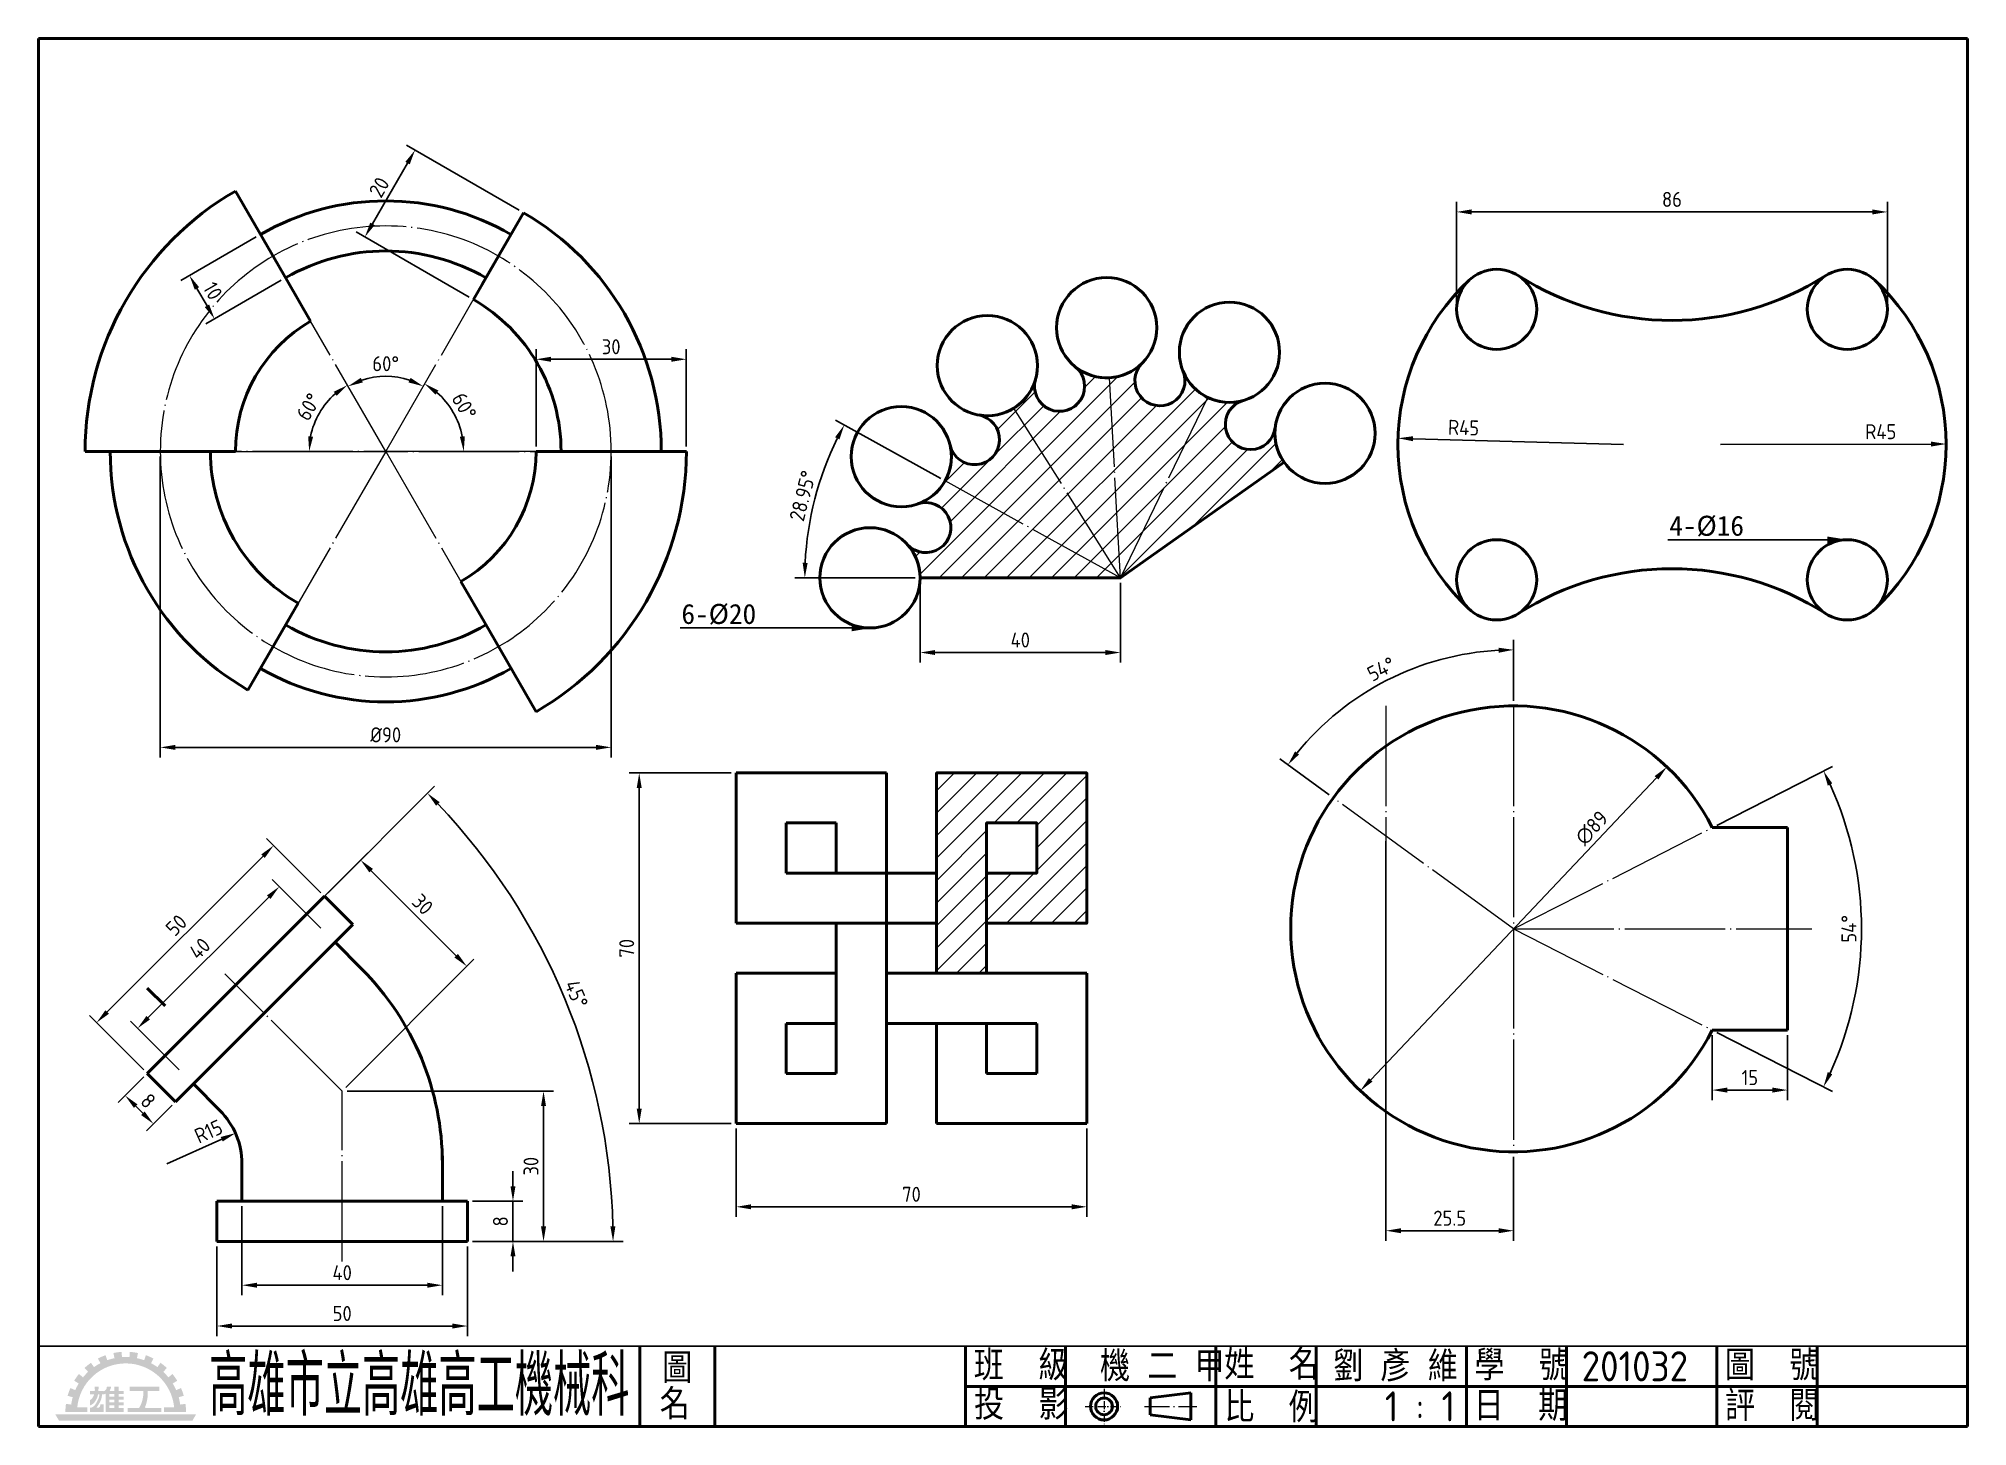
# Model space of a CAD drawing. Extents: x 25 to 410, y 10 to 287.
import ezdxf
from ezdxf import colors
from ezdxf.entities.mleader import LeaderData, LeaderLine
from ezdxf.enums import TextEntityAlignment as Align
from ezdxf.math import Vec2, Vec3

# ---------------------------------------------------------------- set-up
doc = ezdxf.new("R2010")
doc.units = 0
doc.header["$PDMODE"] = 3
for name, pattern in [('中心線', [22.2, 20, -1, 0.2, -1]), ('中心線5', [6.8, 5, -0.8, 0.2, -0.8]), ('中心線5偏位', [5.1, 2, -0.5, 0.1, -0.5, 2])]:
    doc.linetypes.add(name, pattern=pattern)
doc.layers.get('0').update_dxf_attribs({"linetype": 'CONTINUOUS'})
doc.layers.get('Defpoints').update_dxf_attribs({"linetype": 'CONTINUOUS'})
for name, color, linetype, lineweight in [('中心線層', 2, '中心線', 18), ('剖面線層', 4, 'CONTINUOUS', 18), ('尺度線層', 3, 'CONTINUOUS', 18), ('文字層', 6, 'CONTINUOUS', 18), ('輪廓線層', 7, 'CONTINUOUS', 50)]:
    doc.layers.add(name, color=color, linetype=linetype, lineweight=lineweight)
doc.styles.add('CNS', font='isocp.shx', dxfattribs={"bigfont": 'chineset.shx'})
doc.dimstyles.new('CNS', dxfattribs={"dimscale": 0, "dimtxt": 3, "dimasz": 3, "dimexe": 2, "dimexo": 1, "dimgap": 1, "dimtad": 1, "dimdsep": 46, "dimtxsty": 'CNS', "dimcen": 0, "dimclrt": 1, "dimadec": 0, "dimazin": 0, "dimtfac": 1, "dimtmove": 0, "dimatfit": 3, "dimfxl": 1, "dimtolj": 1, "dimtzin": 0, "dimarcsym": 0})
doc.dimstyles.new('CNS$3', dxfattribs={"dimscale": 0, "dimtxt": 3, "dimasz": 3, "dimexe": 2, "dimexo": 1, "dimgap": 1, "dimtad": 1, "dimdsep": 46, "dimtxsty": 'CNS', "dimcen": 0, "dimclrt": 1, "dimadec": 0, "dimazin": 0, "dimtfac": 1, "dimtmove": 0, "dimatfit": 0, "dimfxl": 1, "dimtolj": 1, "dimtzin": 0, "dimarcsym": 0})
doc.dimstyles.new('CNS$4', dxfattribs={"dimscale": 0, "dimtxt": 3, "dimasz": 3, "dimexe": 2, "dimexo": 1, "dimgap": 1, "dimtad": 1, "dimdsep": 46, "dimtxsty": 'CNS', "dimcen": 0, "dimclrt": 1, "dimadec": 0, "dimazin": 0, "dimtfac": 1, "dimtmove": 0, "dimatfit": 0, "dimfxl": 1, "dimtolj": 1, "dimtzin": 0, "dimarcsym": 0})

msp = doc.modelspace()

# ---------------------------------------------------------------- texts
at = {"layer": '文字層', "style": 'CNS', "width": 0.63661}
msp.add_text('高雄市立高雄高工機械科', height=12, dxfattribs=at).set_placement((59.063, 12.133), (142.937, 12.133), align=Align.FIT)
at = {"layer": '文字層', "style": 'CNS'}
for s, p in [('圖', (149.477, 18.674)), ('班  級', (211.66, 19.175)), ('  機 二 甲', (230, 19)), ('姓  名', (261.674, 19.359)), (' 劉 彥 維', (280, 19)), ('學  號', (311.613, 19.188)), ('201032', (333, 19)), ('圖  號', (361.589, 19.177)), ('名', (148.974, 11.447)), ('投  影', (211.727, 11.323)), ('比  例', (261.676, 10.825)), ('    1 : 1', (280, 11)), ('日  期', (311.444, 11.107)), ('評  閱', (361.602, 11.103))]:
    msp.add_text(s, height=6, dxfattribs=at).set_placement(p)

# ---------------------------------------------------------------- blocks, each defined once
blk = doc.blocks.new('*D0')
at = {"layer": 'Defpoints', "color": 0}
for p in [(79.29, 230.59), (82.59, 214.43), (34.29, 204.61), (94.29, 204.61), (154.29, 204.61)]:
    blk.add_point(p, dxfattribs=at)
at = {"layer": '尺度線層', "color": 0, "lineweight": -2}
blk.add_arc((94.29, 204.61), 15.29, 131.2635, 168.7365, dxfattribs=at)
at = {"layer": '尺度線層', "color": 0}
for points in [[(83.92, 216.5), (84.5, 215.69), (86.65, 217.84)], [(79.8, 207.54), (78.81, 207.64), (79.01, 204.61)]]:
    blk.add_solid(points, dxfattribs=at)
at = {"layer": '尺度線層', "color": 1, "insert": (78.89, 213.5), "char_height": 3, "attachment_point": 5, "rotation": 60, "style": 'CNS'}
blk.add_mtext('\\A1;60°', dxfattribs=at)
blk = doc.blocks.new('*D1')
at = {"layer": 'Defpoints', "color": 0}
for p in [(113.57, 237.99), (79.29, 230.59), (96.9, 219.38), (94.29, 204.61), (94.29, 204.61)]:
    blk.add_point(p, dxfattribs=at)
at = {"layer": '尺度線層', "color": 0, "lineweight": -2}
blk.add_arc((94.29, 204.61), 15, 71.4783, 108.5217, dxfattribs=at)
at = {"layer": '尺度線層', "color": 0}
for points in [[(89.74, 218.37), (89.32, 219.29), (86.79, 217.6)], [(99.26, 219.29), (98.85, 218.37), (101.79, 217.6)]]:
    blk.add_solid(points, dxfattribs=at)
at = {"layer": '尺度線層', "color": 1, "insert": (94.29, 222.11), "char_height": 3, "attachment_point": 5, "style": 'CNS'}
blk.add_mtext('\\A1;60°', dxfattribs=at)
blk = doc.blocks.new('*D4')
at = {"layer": 'Defpoints', "color": 0}
for p in [(113.57, 237.99), (108.93, 209.93), (34.29, 204.61), (94.29, 204.61), (154.29, 204.61)]:
    blk.add_point(p, dxfattribs=at)
at = {"layer": '尺度線層', "color": 0, "lineweight": -2}
blk.add_arc((94.29, 204.61), 15.58, 11.0524, 48.9476, dxfattribs=at)
at = {"layer": '尺度線層', "color": 0}
for points in [[(104.23, 215.95), (104.81, 216.76), (102.08, 218.1)], [(110.08, 207.64), (109.08, 207.54), (109.87, 204.61)]]:
    blk.add_solid(points, dxfattribs=at)
at = {"layer": '尺度線層', "color": 1, "insert": (109.95, 213.64), "char_height": 3, "attachment_point": 5, "rotation": 300, "style": 'CNS'}
blk.add_mtext('\\A1;60°', dxfattribs=at)
blk = doc.blocks.new('*D5')
at = {"layer": 'Defpoints', "color": 0}
for p in [(124.29, 222.99), (124.29, 204.61), (154.29, 204.61)]:
    blk.add_point(p, dxfattribs=at)
at = {"layer": '尺度線層', "color": 0, "lineweight": -2}
for p, q in [((124.29, 205.61), (124.29, 224.99)), ((154.29, 205.61), (154.29, 224.99)), ((151.29, 222.99), (127.29, 222.99))]:
    blk.add_line(p, q, dxfattribs=at)
at = {"layer": '尺度線層', "color": 0}
for points in [[(127.29, 223.49), (127.29, 222.49), (124.29, 222.99)], [(151.29, 223.49), (151.29, 222.49), (154.29, 222.99)]]:
    blk.add_solid(points, dxfattribs=at)
at = {"layer": '尺度線層', "color": 1, "insert": (139.29, 225.49), "char_height": 3, "attachment_point": 5, "style": 'CNS'}
blk.add_mtext('\\A1;30', dxfattribs=at)
blk = doc.blocks.new('*D6')
at = {"layer": 'Defpoints', "color": 0}
for p in [(49.29, 204.61), (139.29, 204.61), (139.29, 145.53)]:
    blk.add_point(p, dxfattribs=at)
at = {"layer": '尺度線層', "color": 0, "lineweight": -2}
for p, q in [((49.29, 203.61), (49.29, 143.53)), ((139.29, 203.61), (139.29, 143.53)), ((52.29, 145.53), (136.29, 145.53))]:
    blk.add_line(p, q, dxfattribs=at)
at = {"layer": '尺度線層', "color": 0}
for points in [[(52.29, 146.03), (52.29, 145.03), (49.29, 145.53)], [(136.29, 146.03), (136.29, 145.03), (139.29, 145.53)]]:
    blk.add_solid(points, dxfattribs=at)
at = {"layer": '尺度線層', "color": 1, "insert": (94.29, 148.03), "char_height": 3, "attachment_point": 5, "style": 'CNS'}
blk.add_mtext('\\A1;%%C90', dxfattribs=at)
blk = doc.blocks.new('*D7')
at = {"layer": 'Defpoints', "color": 0}
for p in [(121.79, 252.24), (90.14, 247.42), (111.79, 234.92)]:
    blk.add_point(p, dxfattribs=at)
at = {"layer": '尺度線層', "color": 0, "lineweight": -2}
for p, q in [((120.93, 252.74), (98.41, 265.74)), ((98.64, 262.14), (91.64, 250.02)), ((110.93, 235.42), (88.41, 248.42))]:
    blk.add_line(p, q, dxfattribs=at)
at = {"layer": '尺度線層', "color": 0}
for points in [[(98.21, 262.39), (99.08, 261.89), (100.14, 264.74)], [(91.21, 250.27), (92.08, 249.77), (90.14, 247.42)]]:
    blk.add_solid(points, dxfattribs=at)
at = {"layer": '尺度線層', "color": 1, "insert": (92.98, 257.33), "char_height": 3, "attachment_point": 5, "rotation": 60, "style": 'CNS'}
blk.add_mtext('\\A1;20', dxfattribs=at)
blk = doc.blocks.new('*D8')
at = {"layer": 'Defpoints', "color": 0}
for p in [(69.29, 247.91), (74.29, 239.25), (60.12, 231.06)]:
    blk.add_point(p, dxfattribs=at)
at = {"layer": '尺度線層', "color": 0, "lineweight": -2}
for p, q in [((68.43, 247.41), (53.38, 238.72)), ((73.43, 238.75), (58.38, 230.06)), ((56.62, 237.12), (58.62, 233.66))]:
    blk.add_line(p, q, dxfattribs=at)
at = {"layer": '尺度線層', "color": 0}
for points in [[(57.05, 237.37), (56.18, 236.87), (55.12, 239.72)], [(59.05, 233.91), (58.18, 233.41), (60.12, 231.06)]]:
    blk.add_solid(points, dxfattribs=at)
at = {"layer": '尺度線層', "color": 1, "insert": (59.78, 236.64), "char_height": 3, "attachment_point": 5, "rotation": 300, "style": 'CNS'}
blk.add_mtext('\\A1;10', dxfattribs=at)
blk = doc.blocks.new('*D9')
at = {"layer": 'Defpoints', "color": 0}
for p in [(200.95, 179.37), (240.95, 179.37), (240.95, 164.46)]:
    blk.add_point(p, dxfattribs=at)
at = {"layer": '尺度線層', "color": 0, "lineweight": -2}
for p, q in [((200.95, 178.37), (200.95, 162.46)), ((240.95, 178.37), (240.95, 162.46)), ((203.95, 164.46), (237.95, 164.46))]:
    blk.add_line(p, q, dxfattribs=at)
at = {"layer": '尺度線層', "color": 0}
for points in [[(203.95, 164.96), (203.95, 163.96), (200.95, 164.46)], [(237.95, 164.96), (237.95, 163.96), (240.95, 164.46)]]:
    blk.add_solid(points, dxfattribs=at)
at = {"layer": '尺度線層', "color": 1, "insert": (220.95, 166.96), "char_height": 3, "attachment_point": 5, "style": 'CNS'}
blk.add_mtext('\\A1;40', dxfattribs=at)
blk = doc.blocks.new('*D10')
at = {"layer": 'Defpoints', "color": 0}
for p in [(181.48, 200.19), (205.94, 198.73), (200.95, 179.37), (240.95, 179.37), (240.95, 179.37)]:
    blk.add_point(p, dxfattribs=at)
at = {"layer": '尺度線層', "color": 0, "lineweight": -2}
for p, q in [((205.07, 199.21), (184.06, 210.84)), ((199.95, 179.37), (175.94, 179.37))]:
    blk.add_line(p, q, dxfattribs=at)
blk.add_arc((240.95, 179.37), 63.01, 153.7782, 177.2718, dxfattribs=at)
at = {"layer": '尺度線層', "color": 0}
for points in [[(183.98, 207.44), (184.86, 206.98), (185.81, 209.87)], [(178.51, 182.35), (177.51, 182.38), (177.94, 179.37)]]:
    blk.add_solid(points, dxfattribs=at)
at = {"layer": '尺度線層', "color": 1, "insert": (177.51, 195.74), "char_height": 3, "attachment_point": 5, "rotation": 75.525, "style": 'CNS'}
blk.add_mtext('\\A1;28.95%%D', dxfattribs=at)
blk = doc.blocks.new('*D11')
at = {"layer": 'Defpoints', "color": 0}
for p in [(296.35, 207.22), (341.33, 205.97)]:
    blk.add_point(p, dxfattribs=at)
at = {"layer": '尺度線層', "color": 0, "lineweight": -2}
blk.add_line((341.33, 205.97), (299.35, 207.14), dxfattribs=at)
at = {"layer": '尺度線層', "color": 0}
blk.add_solid([(299.36, 207.64), (299.33, 206.64), (296.35, 207.22)], dxfattribs=at)
at = {"layer": '尺度線層', "color": 1, "insert": (309.44, 209.35), "char_height": 3, "attachment_point": 5, "rotation": 358.4035, "style": 'CNS'}
blk.add_mtext('\\A1;R45', dxfattribs=at)
blk = doc.blocks.new('*D13')
at = {"layer": 'Defpoints', "color": 0}
for p in [(360.74, 205.97), (405.74, 206.08)]:
    blk.add_point(p, dxfattribs=at)
at = {"layer": '尺度線層', "color": 0, "lineweight": -2}
blk.add_line((360.74, 205.97), (402.74, 206.07), dxfattribs=at)
at = {"layer": '尺度線層', "color": 0}
blk.add_solid([(402.73, 206.57), (402.74, 205.57), (405.74, 206.08)], dxfattribs=at)
at = {"layer": '尺度線層', "color": 1, "insert": (392.7, 208.54), "char_height": 3, "attachment_point": 5, "rotation": 0.1415, "style": 'CNS'}
blk.add_mtext('\\A1;R45', dxfattribs=at)
blk = doc.blocks.new('*D17')
at = {"layer": 'Defpoints', "color": 0}
for p in [(394.03, 252.4), (308.03, 232.97), (394.03, 232.97)]:
    blk.add_point(p, dxfattribs=at)
at = {"layer": '尺度線層', "color": 0, "lineweight": -2}
for p, q in [((308.03, 233.97), (308.03, 254.4)), ((394.03, 233.97), (394.03, 254.4)), ((311.03, 252.4), (391.03, 252.4))]:
    blk.add_line(p, q, dxfattribs=at)
at = {"layer": '尺度線層', "color": 0}
for points in [[(311.03, 252.9), (311.03, 251.9), (308.03, 252.4)], [(391.03, 252.9), (391.03, 251.9), (394.03, 252.4)]]:
    blk.add_solid(points, dxfattribs=at)
at = {"layer": '尺度線層', "color": 1, "insert": (351.03, 254.9), "char_height": 3, "attachment_point": 5, "style": 'CNS'}
blk.add_mtext('\\A1;86', dxfattribs=at)
blk = doc.blocks.new('*D19')
at = {"layer": 'Defpoints', "color": 0}
for p in [(60.6, 46.93), (110.6, 46.93), (110.6, 30.04)]:
    blk.add_point(p, dxfattribs=at)
at = {"layer": '尺度線層', "color": 0, "lineweight": -2}
for p, q in [((60.6, 45.93), (60.6, 28.04)), ((110.6, 45.93), (110.6, 28.04)), ((63.6, 30.04), (107.6, 30.04))]:
    blk.add_line(p, q, dxfattribs=at)
at = {"layer": '尺度線層', "color": 0}
for points in [[(63.6, 30.54), (63.6, 29.54), (60.6, 30.04)], [(107.6, 30.54), (107.6, 29.54), (110.6, 30.04)]]:
    blk.add_solid(points, dxfattribs=at)
at = {"layer": '尺度線層', "color": 1, "insert": (85.6, 32.54), "char_height": 3, "attachment_point": 5, "style": 'CNS'}
blk.add_mtext('\\A1;50', dxfattribs=at)
blk = doc.blocks.new('*D21')
at = {"layer": 'Defpoints', "color": 0}
for p in [(164.23, 140.44), (144.89, 70.44), (164.23, 70.44)]:
    blk.add_point(p, dxfattribs=at)
at = {"layer": '尺度線層', "color": 0, "lineweight": -2}
for p, q in [((163.23, 140.44), (142.89, 140.44)), ((144.89, 137.44), (144.89, 73.44)), ((163.23, 70.44), (142.89, 70.44))]:
    blk.add_line(p, q, dxfattribs=at)
at = {"layer": '尺度線層', "color": 0}
for points in [[(144.39, 137.44), (145.39, 137.44), (144.89, 140.44)], [(144.39, 73.44), (145.39, 73.44), (144.89, 70.44)]]:
    blk.add_solid(points, dxfattribs=at)
at = {"layer": '尺度線層', "color": 1, "insert": (142.39, 105.44), "char_height": 3, "attachment_point": 5, "rotation": 90, "style": 'CNS'}
blk.add_mtext('\\A1;70', dxfattribs=at)
blk = doc.blocks.new('*D22')
at = {"layer": 'Defpoints', "color": 0}
for p in [(164.23, 70.44), (234.23, 70.44), (234.23, 53.83)]:
    blk.add_point(p, dxfattribs=at)
at = {"layer": '尺度線層', "color": 0, "lineweight": -2}
for p, q in [((164.23, 69.44), (164.23, 51.83)), ((234.23, 69.44), (234.23, 51.83)), ((167.23, 53.83), (231.23, 53.83))]:
    blk.add_line(p, q, dxfattribs=at)
at = {"layer": '尺度線層', "color": 0}
for points in [[(167.23, 54.33), (167.23, 53.33), (164.23, 53.83)], [(231.23, 54.33), (231.23, 53.33), (234.23, 53.83)]]:
    blk.add_solid(points, dxfattribs=at)
at = {"layer": '尺度線層', "color": 1, "insert": (199.23, 56.33), "char_height": 3, "attachment_point": 5, "style": 'CNS'}
blk.add_mtext('\\A1;70', dxfattribs=at)
blk = doc.blocks.new('*D23')
at = {"layer": 'Defpoints', "color": 0}
for p in [(85.6, 76.93), (110.6, 46.93), (125.79, 46.93)]:
    blk.add_point(p, dxfattribs=at)
at = {"layer": '尺度線層', "color": 0, "lineweight": -2}
for p, q in [((86.6, 76.93), (127.79, 76.93)), ((125.79, 73.93), (125.79, 49.93)), ((111.6, 46.93), (127.79, 46.93))]:
    blk.add_line(p, q, dxfattribs=at)
at = {"layer": '尺度線層', "color": 0}
for points in [[(125.29, 73.93), (126.29, 73.93), (125.79, 76.93)], [(125.29, 49.93), (126.29, 49.93), (125.79, 46.93)]]:
    blk.add_solid(points, dxfattribs=at)
at = {"layer": '尺度線層', "color": 1, "insert": (123.29, 61.93), "char_height": 3, "attachment_point": 5, "rotation": 90, "style": 'CNS'}
blk.add_mtext('\\A1;30', dxfattribs=at)
blk = doc.blocks.new('*D25')
at = {"layer": 'Defpoints', "color": 0}
for p in [(82.06, 115.82), (36.58, 90.6), (46.7, 80.47)]:
    blk.add_point(p, dxfattribs=at)
at = {"layer": '尺度線層', "color": 0, "lineweight": -2}
for p, q in [((81.35, 116.53), (70.52, 127.37)), ((69.81, 123.83), (38.7, 92.72)), ((46, 81.18), (35.16, 92.01))]:
    blk.add_line(p, q, dxfattribs=at)
at = {"layer": '尺度線層', "color": 0}
for points in [[(69.46, 124.18), (70.16, 123.48), (71.93, 125.95)], [(38.34, 93.07), (39.05, 92.36), (36.58, 90.6)]]:
    blk.add_solid(points, dxfattribs=at)
at = {"layer": '尺度線層', "color": 1, "insert": (52.49, 110.04), "char_height": 3, "attachment_point": 5, "rotation": 45, "style": 'CNS'}
blk.add_mtext('\\A1;50', dxfattribs=at)
blk = doc.blocks.new('*D26')
at = {"layer": 'Defpoints', "color": 0}
for p in [(73.06, 117.75), (82.06, 108.75), (53.78, 80.47)]:
    blk.add_point(p, dxfattribs=at)
at = {"layer": '尺度線層', "color": 0, "lineweight": -2}
for p, q in [((46.9, 91.59), (70.94, 115.63)), ((81.35, 109.46), (71.65, 119.17)), ((53.07, 81.18), (43.36, 90.88))]:
    blk.add_line(p, q, dxfattribs=at)
at = {"layer": '尺度線層', "color": 0}
for points in [[(70.59, 115.98), (71.29, 115.28), (73.06, 117.75)], [(46.54, 91.94), (47.25, 91.23), (44.78, 89.47)]]:
    blk.add_solid(points, dxfattribs=at)
at = {"layer": '尺度線層', "color": 1, "insert": (57.15, 105.38), "char_height": 3, "attachment_point": 5, "rotation": 45, "style": 'CNS'}
blk.add_mtext('\\A1;40', dxfattribs=at)
blk = doc.blocks.new('*D28')
at = {"layer": 'Defpoints', "color": 0}
for p in [(110.6, 54.93), (110.6, 46.93), (119.69, 46.93)]:
    blk.add_point(p, dxfattribs=at)
at = {"layer": '尺度線層', "color": 0, "lineweight": -2}
for p, q in [((119.69, 57.93), (119.69, 60.93)), ((111.6, 54.93), (121.69, 54.93)), ((119.69, 54.93), (119.69, 46.93)), ((111.6, 46.93), (121.69, 46.93)), ((119.69, 43.93), (119.69, 40.93))]:
    blk.add_line(p, q, dxfattribs=at)
at = {"layer": '尺度線層', "color": 0}
for points in [[(119.19, 57.93), (120.19, 57.93), (119.69, 54.93)], [(119.19, 43.93), (120.19, 43.93), (119.69, 46.93)]]:
    blk.add_solid(points, dxfattribs=at)
at = {"layer": '尺度線層', "color": 1, "insert": (117.19, 50.93), "char_height": 3, "attachment_point": 5, "rotation": 90, "style": 'CNS'}
blk.add_mtext('\\A1;8', dxfattribs=at)
blk = doc.blocks.new('*D29')
at = {"layer": 'Defpoints', "color": 0}
for p in [(65.6, 54.93), (105.6, 54.93), (105.6, 38.18)]:
    blk.add_point(p, dxfattribs=at)
at = {"layer": '尺度線層', "color": 0, "lineweight": -2}
for p, q in [((65.6, 53.93), (65.6, 36.18)), ((105.6, 53.93), (105.6, 36.18)), ((68.6, 38.18), (102.6, 38.18))]:
    blk.add_line(p, q, dxfattribs=at)
at = {"layer": '尺度線層', "color": 0}
for points in [[(68.6, 38.68), (68.6, 37.68), (65.6, 38.18)], [(102.6, 38.68), (102.6, 37.68), (105.6, 38.18)]]:
    blk.add_solid(points, dxfattribs=at)
at = {"layer": '尺度線層', "color": 1, "insert": (85.6, 40.68), "char_height": 3, "attachment_point": 5, "style": 'CNS'}
blk.add_mtext('\\A1;40', dxfattribs=at)
blk = doc.blocks.new('*D30')
at = {"layer": 'Defpoints', "color": 0}
for p in [(46.7, 80.47), (52.36, 74.81), (47.93, 70.38)]:
    blk.add_point(p, dxfattribs=at)
at = {"layer": '尺度線層', "color": 0, "lineweight": -2}
for p, q in [((46, 79.76), (40.86, 74.63)), ((44.4, 73.92), (45.81, 72.51)), ((51.65, 74.1), (46.52, 68.97))]:
    blk.add_line(p, q, dxfattribs=at)
at = {"layer": '尺度線層', "color": 0}
for points in [[(44.75, 74.27), (44.04, 73.57), (42.28, 76.04)], [(46.17, 72.86), (45.46, 72.15), (47.93, 70.38)]]:
    blk.add_solid(points, dxfattribs=at)
at = {"layer": '尺度線層', "color": 1, "insert": (46.87, 74.98), "char_height": 3, "attachment_point": 5, "rotation": 315, "style": 'CNS'}
blk.add_mtext('\\A1;8', dxfattribs=at)
blk = doc.blocks.new('*D31')
at = {"layer": 'Defpoints', "color": 0}
for p in [(110.49, 101.82), (64.38, 98.15), (85.6, 76.93)]:
    blk.add_point(p, dxfattribs=at)
at = {"layer": '尺度線層', "color": 0, "lineweight": -2}
for p, q in [((65.09, 98.85), (90.69, 124.45)), ((91.39, 120.92), (108.37, 103.95)), ((86.3, 77.64), (111.9, 103.24))]:
    blk.add_line(p, q, dxfattribs=at)
at = {"layer": '尺度線層', "color": 0}
for points in [[(91.75, 121.27), (91.04, 120.56), (89.27, 123.04)], [(108.72, 104.3), (108.01, 103.59), (110.49, 101.82)]]:
    blk.add_solid(points, dxfattribs=at)
at = {"layer": '尺度線層', "color": 1, "insert": (101.65, 114.2), "char_height": 3, "attachment_point": 5, "rotation": 315, "style": 'CNS'}
blk.add_mtext('\\A1;30', dxfattribs=at)
blk = doc.blocks.new('*D32')
at = {"layer": 'Defpoints', "color": 0}
for p in [(64.3, 68.54), (50.6, 62.44)]:
    blk.add_point(p, dxfattribs=at)
at = {"layer": '尺度線層', "color": 0, "lineweight": -2}
blk.add_line((50.6, 62.44), (61.56, 67.32), dxfattribs=at)
at = {"layer": '尺度線層', "color": 0}
blk.add_solid([(61.35, 67.77), (61.76, 66.86), (64.3, 68.54)], dxfattribs=at)
at = {"layer": '尺度線層', "color": 1, "insert": (58.92, 68.88), "char_height": 3, "attachment_point": 5, "rotation": 23.9945, "style": 'CNS'}
blk.add_mtext('\\A1;R15', dxfattribs=at)
blk = doc.blocks.new('*D33')
at = {"layer": 'Defpoints', "color": 0}
for p in [(82.06, 115.82), (46.7, 80.47), (135.36, 79.67), (60.6, 46.93), (110.6, 46.93)]:
    blk.add_point(p, dxfattribs=at)
at = {"layer": '尺度線層', "color": 0, "lineweight": -2}
for p, q in [((82.77, 116.53), (104.03, 137.79)), ((111.6, 46.93), (141.67, 46.93))]:
    blk.add_line(p, q, dxfattribs=at)
blk.add_arc((13.17, 46.93), 126.5, 1.3589, 43.6411, dxfattribs=at)
at = {"layer": '尺度線層', "color": 0}
for points in [[(104.35, 133.88), (105.07, 134.58), (102.62, 136.38)], [(140.13, 49.94), (139.13, 49.93), (139.67, 46.93)]]:
    blk.add_solid(points, dxfattribs=at)
at = {"layer": '尺度線層', "color": 1, "insert": (132.35, 96.3), "char_height": 3, "attachment_point": 5, "rotation": 292.5, "style": 'CNS'}
blk.add_mtext('\\A1;45°', dxfattribs=at)
blk = doc.blocks.new('*D35')
at = {"layer": 'Defpoints', "color": 0}
for p in [(293.92, 127.84), (319.42, 64.81), (319.42, 49.06)]:
    blk.add_point(p, dxfattribs=at)
at = {"layer": '尺度線層', "color": 0, "lineweight": -2}
for p, q in [((293.92, 126.84), (293.92, 47.06)), ((319.42, 63.81), (319.42, 47.06)), ((296.92, 49.06), (316.42, 49.06))]:
    blk.add_line(p, q, dxfattribs=at)
at = {"layer": '尺度線層', "color": 0}
for points in [[(296.92, 49.56), (296.92, 48.56), (293.92, 49.06)], [(316.42, 49.56), (316.42, 48.56), (319.42, 49.06)]]:
    blk.add_solid(points, dxfattribs=at)
at = {"layer": '尺度線層', "color": 1, "insert": (306.67, 51.56), "char_height": 3, "attachment_point": 5, "style": 'CNS'}
blk.add_mtext('\\A1;25.5', dxfattribs=at)
blk = doc.blocks.new('*D36')
at = {"layer": 'Defpoints', "color": 0}
for p in [(359.07, 89.11), (374.07, 89.11), (374.07, 77.13)]:
    blk.add_point(p, dxfattribs=at)
at = {"layer": '尺度線層', "color": 0, "lineweight": -2}
for p, q in [((359.07, 88.11), (359.07, 75.13)), ((374.07, 88.11), (374.07, 75.13)), ((362.07, 77.13), (371.07, 77.13))]:
    blk.add_line(p, q, dxfattribs=at)
at = {"layer": '尺度線層', "color": 0}
for points in [[(362.07, 77.63), (362.07, 76.63), (359.07, 77.13)], [(371.07, 77.63), (371.07, 76.63), (374.07, 77.13)]]:
    blk.add_solid(points, dxfattribs=at)
at = {"layer": '尺度線層', "color": 1, "insert": (366.57, 79.63), "char_height": 3, "attachment_point": 5, "style": 'CNS'}
blk.add_mtext('\\A1;15', dxfattribs=at)
blk = doc.blocks.new('*D37')
at = {"layer": 'Defpoints', "color": 0}
for p in [(350.01, 141.63), (288.83, 76.99)]:
    blk.add_point(p, dxfattribs=at)
at = {"layer": '尺度線層', "color": 0, "lineweight": -2}
blk.add_line((290.89, 79.17), (347.95, 139.45), dxfattribs=at)
at = {"layer": '尺度線層', "color": 0}
for points in [[(347.58, 139.8), (348.31, 139.11), (350.01, 141.63)], [(290.53, 79.51), (291.26, 78.82), (288.83, 76.99)]]:
    blk.add_solid(points, dxfattribs=at)
at = {"layer": '尺度線層', "color": 1, "insert": (335.03, 129.44), "char_height": 3, "attachment_point": 5, "rotation": 46.5775, "style": 'CNS'}
blk.add_mtext('\\A1;∅89', dxfattribs=at)
blk = doc.blocks.new('*D38')
at = {"layer": 'Defpoints', "color": 0}
for p in [(359.07, 129.51), (319.42, 109.31), (319.42, 109.31), (387.99, 98.45), (359.07, 89.11)]:
    blk.add_point(p, dxfattribs=at)
at = {"layer": '尺度線層', "color": 0, "lineweight": -2}
for p, q in [((359.96, 129.97), (383.06, 141.74)), ((359.96, 88.65), (383.06, 76.88))]:
    blk.add_line(p, q, dxfattribs=at)
blk.add_arc((319.42, 109.31), 69.43, 335.476, 24.524, dxfattribs=at)
at = {"layer": '尺度線層', "color": 0}
for points in [[(382.13, 137.91), (383.03, 138.34), (381.28, 140.83)], [(383.03, 80.28), (382.13, 80.71), (381.28, 77.79)]]:
    blk.add_solid(points, dxfattribs=at)
at = {"layer": '尺度線層', "color": 1, "insert": (386.35, 109.31), "char_height": 3, "attachment_point": 5, "rotation": 90, "style": 'CNS'}
blk.add_mtext('\\A1;54°', dxfattribs=at)
blk = doc.blocks.new('*D39')
at = {"layer": 'Defpoints', "color": 0}
for p in [(302.21, 162.27), (319.42, 153.81), (283.42, 135.47), (319.42, 109.31), (319.42, 64.81)]:
    blk.add_point(p, dxfattribs=at)
at = {"layer": '尺度線層', "color": 0, "lineweight": -2}
for p, q in [((319.42, 154.81), (319.42, 167)), ((282.61, 136.05), (272.75, 143.22))]:
    blk.add_line(p, q, dxfattribs=at)
blk.add_arc((319.42, 109.31), 55.69, 93.0869, 140.9131, dxfattribs=at)
at = {"layer": '尺度線層', "color": 0}
for points in [[(316.41, 165.42), (316.43, 164.42), (319.42, 165)], [(276.59, 144.12), (275.8, 144.73), (274.37, 142.04)]]:
    blk.add_solid(points, dxfattribs=at)
at = {"layer": '尺度線層', "color": 1, "insert": (293, 161.16), "char_height": 3, "attachment_point": 5, "rotation": 27, "style": 'CNS'}
blk.add_mtext('\\A1;54°', dxfattribs=at)

# ---------------------------------------------------------------- dimensions: what is measured, and where the dimension line sits
at = {"layer": '尺度線層'}
for p1, p2, distance, picture, middle in [((121.795, 252.238), (111.795, 234.917), -25, '*D7', (92.979, 257.328)), ((69.295, 247.908), (74.295, 239.247), -16.371, '*D8', (59.782, 236.642)), ((200.946, 179.368), (240.946, 179.368), -14.91, '*D9', (220.946, 166.958)), ((82.06, 115.824), (46.704, 80.468), -14.322, '*D25', (52.487, 110.041)), ((64.382, 98.146), (85.595, 76.933), 35.202, '*D31', (101.648, 114.199)), ((53.775, 80.468), (82.06, 108.753), 12.726, '*D26', (57.151, 105.377)), ((46.704, 80.468), (52.361, 74.812), -6.262, '*D30', (46.873, 74.98)), ((110.595, 54.933), (110.595, 46.933), 9.095, '*D28', (117.19, 50.933)), ((65.595, 54.933), (105.595, 54.933), -16.751, '*D29', (85.595, 40.682))]:
    dim = msp.add_aligned_dim(p1=p1, p2=p2, distance=distance, dimstyle='CNS', override={"dimscale": 1}, dxfattribs=at)
    dim.commit()
    dim.dimension.update_dxf_attribs({"geometry": picture, "text_midpoint": middle})
for base, p1, p2, picture, middle in [((394.034, 252.397), (308.034, 232.965), (394.034, 232.965), '*D17', (351.034, 254.897)), ((124.295, 222.986), (154.295, 204.606), (124.295, 204.606), '*D5', (139.295, 225.486)), ((319.42, 49.064), (293.92, 127.837), (319.42, 64.81), '*D35', (306.67, 51.564)), ((374.07, 77.128), (359.07, 89.107), (374.07, 89.107), '*D36', (366.57, 79.628)), ((234.231, 53.831), (164.231, 70.442), (234.231, 70.442), '*D22', (199.231, 56.331)), ((110.595, 30.043), (60.595, 46.933), (110.595, 46.933), '*D19', (85.595, 32.543))]:
    dim = msp.add_linear_dim(base=base, p1=p1, p2=p2, dimstyle='CNS', override={"dimscale": 1}, dxfattribs=at)
    dim.commit()
    dim.dimension.update_dxf_attribs({"geometry": picture, "text_midpoint": middle})
for base, line1, line2, picture, middle in [((108.931, 209.934), ((94.295, 204.606), (113.57, 237.992)), ((154.295, 204.606), (34.295, 204.606)), '*D4', (109.949, 213.644)), ((96.899, 219.378), ((94.295, 204.606), (79.295, 230.587)), ((94.295, 204.606), (113.57, 237.992)), '*D1', (94.295, 222.106)), ((82.585, 214.431), ((94.295, 204.606), (79.295, 230.587)), ((34.295, 204.606), (154.295, 204.606)), '*D0', (78.892, 213.499)), ((302.211, 162.274), ((319.42, 153.81), (319.42, 64.81)), ((319.42, 109.31), (283.419, 135.466)), '*D39', (293.002, 161.157)), ((387.992, 98.449), ((319.42, 109.31), (359.07, 129.512)), ((319.42, 109.31), (359.07, 89.107)), '*D38', (386.347, 109.31)), ((135.356, 79.673), ((60.595, 46.933), (110.595, 46.933)), ((46.704, 80.468), (82.06, 115.824)), '*D33', (132.347, 96.298))]:
    dim = msp.add_angular_dim_2l(base=base, line1=line1, line2=line2, dimstyle='CNS', override={"dimscale": 1}, dxfattribs=at)
    dim.commit()
    dim.dimension.update_dxf_attribs({"geometry": picture, "text_midpoint": middle})
dim = msp.add_angular_dim_2l(base=(181.476, 200.194), line1=((240.946, 179.368), (205.944, 198.73)), line2=((200.946, 179.368), (240.946, 179.368)), text='28.95%%D', dimstyle='CNS', override={"dimscale": 1}, dxfattribs=at)
dim.commit()
dim.dimension.update_dxf_attribs({"geometry": '*D10', "text_midpoint": (177.514, 195.743)})
for center, mpoint, picture, middle in [((341.332, 205.965), (296.349, 207.219), '*D11', (309.373, 206.856)), ((360.735, 205.965), (405.735, 206.076), '*D13', (392.709, 206.044)), ((50.595, 62.435), (64.299, 68.535), '*D32', (59.935, 66.593))]:
    dim = msp.add_radius_dim(center=center, mpoint=mpoint, dimstyle='CNS$4', override={"dimscale": 1}, dxfattribs=at)
    dim.commit()
    dim.dimension.update_dxf_attribs({"geometry": picture, "text_midpoint": middle, "dimtype": 164})
dim = msp.add_linear_dim(base=(139.295, 145.532), p1=(49.295, 204.606), p2=(139.295, 204.606), text='%%C<>', dimstyle='CNS', override={"dimscale": 1}, dxfattribs=at)
dim.commit()
dim.dimension.update_dxf_attribs({"geometry": '*D6', "text_midpoint": (94.295, 148.032)})
for base, p1, p2, picture, middle in [((144.889, 70.442), (164.231, 140.442), (164.231, 70.442), '*D21', (142.389, 105.442)), ((125.785, 46.933), (85.595, 76.933), (110.595, 46.933), '*D23', (123.285, 61.933))]:
    dim = msp.add_linear_dim(base=base, p1=p1, p2=p2, angle=90, dimstyle='CNS', override={"dimscale": 1}, dxfattribs=at)
    dim.commit()
    dim.dimension.update_dxf_attribs({"geometry": picture, "text_midpoint": middle})
dim = msp.add_diameter_dim_2p(p1=(288.832, 76.989), p2=(350.008, 141.63), dimstyle='CNS$3', override={"dimscale": 1}, dxfattribs=at)
dim.commit()
dim.dimension.update_dxf_attribs({"geometry": '*D37', "text_midpoint": (336.849, 127.726), "dimtype": 163})

# ---------------------------------------------------------------- hatches: boundary and pattern name
at = {"layer": '剖面線層'}
h = msp.add_hatch(dxfattribs=at)
h.set_pattern_fill('ANSI31', color=256, style=0)
h.set_pattern_definition([(45, (-32.9884, 3e-14), (-2.245064, 2.245064), [])])
h.paths.add_polyline_path([(273.611, 202.454, -0.1550316), (271.778, 208.225, -0.0292558), (271.846, 209.392, -1.8638974), (265.489, 214.778, -0.3833938), (253.451, 220.598, -1.8638974), (245.282, 222.234, -0.3833938), (231.932, 221.499, -1.8638974), (223.991, 218.976, -0.3833938), (212.664, 211.871, -1.8638974), (206.937, 205.82, -0.0567974), (207.193, 203.57, -0.3196361), (200.465, 194.12, -1.8638974), (198.382, 186.053, -0.185127), (200.946, 179.368), (240.946, 179.368)])
h = msp.add_hatch(dxfattribs=at)
h.set_pattern_fill('ANSI31', color=256, style=0)
h.paths.add_polyline_path([(234.231, 140.442), (204.231, 140.442), (204.231, 110.442), (204.231, 100.442), (214.231, 100.442), (214.231, 110.442), (214.231, 120.442), (214.231, 130.442), (224.231, 130.442), (224.231, 120.442), (214.231, 120.442), (214.231, 110.442), (234.231, 110.442)])
at = {"layer": '文字層'}
h = msp.add_hatch(color=256, dxfattribs=at)
h.paths.add_polyline_path([(47.444, 22.616), (47.93, 23.553, 0.034161), (46.423, 24.208), (46.069, 23.213, 0.034161), (44.626, 23.617), (44.841, 24.651, 0.034161), (43.213, 24.875), (43.141, 23.821, 0.034161), (41.642, 23.821), (41.57, 24.875, 0.034161), (39.942, 24.651), (40.157, 23.617, 0.034161), (38.714, 23.213), (38.36, 24.208, 0.034161), (36.853, 23.553), (37.339, 22.616, 0.034161), (36.058, 21.837), (35.449, 22.699, 0.034161), (34.174, 21.663), (34.895, 20.891, 0.034161), (33.872, 19.795), (33.053, 20.462, 0.034161), (32.105, 19.119), (33.008, 18.571, 0.034161), (32.318, 17.24), (31.35, 17.661, 0.034161), (30.799, 16.112), (31.816, 15.827, 0.034161), (31.511, 14.36), (30.465, 14.504, 0.034161), (30.353, 12.864), (32.676, 12.864), (34.725, 12.864), (34.725, 13.815), (32.723, 13.815, -0.906522), (52.06, 13.815), (50.058, 13.815), (50.058, 12.864), (52.107, 12.864), (54.43, 12.864, 0.034161), (54.318, 14.504), (53.271, 14.36, 0.034161), (52.966, 15.827), (53.983, 16.112, 0.034161), (53.433, 17.661), (52.465, 17.24, 0.034161), (51.775, 18.571), (52.677, 19.119, 0.034161), (51.73, 20.462), (50.911, 19.795, 0.034161), (49.887, 20.891), (50.608, 21.663, 0.034161), (49.334, 22.699), (48.725, 21.837, 0.034161)])
h.paths.add_polyline_path([(56.436, 12.4), (28.347, 12.4), (29.086, 11.133), (55.697, 11.133)])
h.paths.add_polyline_path([(46.772, 16.976, -0.4324623), (46.877, 17.088), (49.129, 17.088), (49.129, 17.933), (43.173, 17.933), (43.173, 17.088), (45.816, 17.088, -0.4062896), (45.922, 16.986, -0.1355675), (45.125, 13.763, -0.2710986), (45.033, 13.709), (42.771, 13.709), (42.771, 12.864), (49.53, 12.864), (49.53, 13.709), (46.349, 13.709, -0.534383), (46.251, 13.855, 0.1140408)], flags=17)
edge = h.paths.add_edge_path(flags=17)
edge.add_line((42.011, 17.088), (40.955, 17.088))
edge.add_line((40.955, 17.088), (40.955, 17.933))
edge.add_line((40.955, 17.933), (40.11, 17.933))
edge.add_line((40.11, 17.933), (40.11, 17.088))
edge.add_line((40.11, 17.088), (39.187, 17.088))
edge.add_arc((36.665, 18.427), 2.855, 332.04919, 350.04876)
edge.add_line((39.477, 17.933), (38.632, 17.933))
edge.add_arc((37.652, 17.916), 0.98, -69.28167, 0.98538, ccw=False)
edge.add_line((37.999, 17), (37.998, 17.088))
edge.add_line((37.998, 17.088), (36.943, 17.088))
edge.add_spline(control_points=[(36.943, 17.088), (36.943, 17.089), (36.958, 17.371), (36.968, 17.652), (36.971, 17.933)], knot_values=[0, 0, 0, 0, 0.0095957, 4.0021691, 4.0021691, 4.0021691, 4.0021691], degree=3, periodic=0)
edge.add_line((36.971, 17.933), (36.204, 17.933))
edge.add_spline(control_points=[(36.204, 17.933), (36.213, 17.666), (36.243, 17.394), (36.228, 17.128)], knot_values=[0, 0, 0, 0, 3.8001495, 3.8001495, 3.8001495, 3.8001495], degree=3, periodic=0)
edge.add_arc((36.185, 17.131), 0.0422, -90, 0.98697, ccw=False)
edge.add_line((36.185, 17.088), (35.253, 17.088))
edge.add_line((35.253, 17.088), (35.253, 16.408))
edge.add_line((35.253, 16.408), (36.057, 16.408))
edge.add_spline(control_points=[(36.057, 16.408), (36.078, 16.332), (35.96, 16.031), (35.732, 15.602), (35.417, 15.324), (35.253, 15.249)], knot_values=[7.3300886, 7.3300886, 7.3300886, 7.3300886, 8.5708359, 11.5701734, 14.1242576, 14.1242576, 14.1242576, 14.1242576], degree=3, periodic=0)
edge.add_line((35.253, 15.249), (35.253, 14.178))
edge.add_spline(control_points=[(35.253, 14.178), (35.487, 14.263), (36.028, 14.577), (36.54, 15.345), (36.803, 16.009), (36.869, 16.352), (36.878, 16.408)], knot_values=[7.2349194, 7.2349194, 7.2349194, 7.2349194, 10.7683339, 15.8632474, 20.0182649, 20.8272028, 20.8272028, 20.8272028, 20.8272028], degree=3, periodic=0)
edge.add_line((36.878, 16.408), (37.154, 16.394))
edge.add_spline(control_points=[(37.154, 16.394), (37.133, 16.054), (36.941, 15.401), (36.475, 14.575), (35.975, 13.884), (35.463, 13.712), (35.253, 13.709)], knot_values=[0, 0, 0, 0, 4.8346594, 9.4113524, 13.5713852, 16.5633311, 16.5633311, 16.5633311, 16.5633311], degree=3, periodic=0)
edge.add_line((35.253, 13.709), (35.253, 12.864))
edge.add_line((35.253, 12.864), (37.998, 12.864))
edge.add_line((37.998, 12.864), (37.998, 14.387))
edge.add_line((37.998, 14.387), (37.389, 14.387))
edge.add_arc((37.389, 14.303), 0.0845, 90, 183.95095)
edge.add_arc((36.676, 14.253), 0.63, -55.81642, 3.95095, ccw=False)
edge.add_line((37.03, 13.732), (36.7, 13.732))
edge.add_arc((36.7, 13.817), 0.0845, 142.65089, 270, ccw=False)
edge.add_spline(control_points=[(36.633, 13.868), (36.798, 14.085), (37.112, 14.583), (37.548, 15.41), (37.643, 16.069), (37.668, 16.408)], knot_values=[0, 0, 0, 0, 3.8826483, 8.339679, 13.167216, 13.167216, 13.167216, 13.167216], degree=3, periodic=0)
edge.add_line((37.668, 16.408), (38.003, 16.408))
edge.add_arc((37.725, 18.151), 1.765, 279.05865, 293.21741)
edge.add_line((38.421, 16.529), (38.421, 12.864))
edge.add_line((38.421, 12.864), (42.011, 12.864))
edge.add_line((42.011, 12.864), (42.011, 13.709))
edge.add_line((42.011, 13.709), (40.955, 13.709))
edge.add_line((40.955, 13.709), (40.955, 14.202))
edge.add_line((40.955, 14.202), (42.011, 14.202))
edge.add_line((42.011, 14.202), (42.011, 14.836))
edge.add_line((42.011, 14.836), (40.955, 14.836))
edge.add_line((40.955, 14.836), (40.955, 15.328))
edge.add_line((40.955, 15.328), (42.011, 15.328))
edge.add_line((42.011, 15.328), (42.011, 15.962))
edge.add_line((42.011, 15.962), (40.955, 15.962))
edge.add_line((40.955, 15.962), (40.955, 16.455))
edge.add_line((40.955, 16.455), (42.011, 16.455))
edge.add_line((42.011, 16.455), (42.011, 17.088))
h.paths.add_polyline_path([(40.11, 16.455), (40.11, 15.962), (39.097, 15.962), (39.097, 16.455)], flags=16)
h.paths.add_polyline_path([(40.11, 15.328), (40.11, 14.836), (39.097, 14.836), (39.097, 15.328)], flags=16)
h.paths.add_polyline_path([(40.11, 14.202), (40.11, 13.709), (39.097, 13.709), (39.097, 14.202)], flags=16)

# ---------------------------------------------------------------- linework, layer by layer
msp.add_line((25, 26), (410, 26))
at = {"layer": '中心線層'}
for p, q in [((94.295, 204.606), (113.57, 237.992)), ((94.295, 204.606), (79.295, 230.587)), ((240.946, 179.368), (238.748, 219.307)), ((240.946, 179.368), (219.69, 213.253)), ((240.946, 179.368), (258.355, 215.38)), ((34.295, 204.606), (154.295, 204.606)), ((154.295, 204.606), (34.295, 204.606)), ((49.295, 204.606), (94.295, 204.606)), ((94.295, 204.606), (75.019, 171.22)), ((139.295, 204.606), (94.295, 204.606)), ((94.295, 204.606), (109.295, 178.625)), ((240.946, 179.368), (205.944, 198.73)), ((293.92, 153.81), (293.92, 64.81)), ((319.42, 153.81), (319.42, 64.81)), ((319.42, 109.31), (283.419, 135.466)), ((319.42, 109.31), (359.07, 129.512)), ((319.42, 109.31), (363.92, 109.31)), ((319.42, 109.31), (359.07, 89.107)), ((363.92, 109.31), (378.92, 109.31)), ((85.595, 76.933), (62.173, 100.355)), ((85.595, 42.933), (85.595, 76.933))]:
    msp.add_line(p, q, dxfattribs=at)
at = {"layer": '中心線層', "linetype": '中心線5偏位', "ltscale": 0.8}
for p, q in [((237.67, 17.52), (237.67, 10.434)), ((233.925, 14), (241.256, 14))]:
    msp.add_line(p, q, dxfattribs=at)
at = {"layer": '中心線層', "linetype": '中心線5'}
msp.add_line((245.756, 14), (256.208, 14), dxfattribs=at)
at = {"layer": '中心線層'}
for start, end in [(0, 180), (180, 0)]:
    msp.add_arc((94.295, 204.606), 45, start, end, dxfattribs=at)
at = {"layer": '輪廓線層', "color": 5}
for p, q in [((410, 287), (25, 287)), ((25, 287), (25, 10)), ((410, 10), (410, 287)), ((25, 10), (410, 10))]:
    msp.add_line(p, q, dxfattribs=at)
at = {"layer": '輪廓線層'}
for p, q in [((74.6, 238.718), (64.295, 256.568)), ((121.795, 252.238), (111.795, 234.917)), ((113.57, 237.992), (121.795, 252.238)), ((79.295, 230.587), (74.6, 238.718)), ((34.295, 204.606), (34.295, 204.606)), ((34.295, 204.606), (64.295, 204.606)), ((34.295, 204.606), (34.295, 204.606)), ((34.295, 204.606), (64.295, 204.606)), ((34.295, 204.606), (64.295, 204.606)), ((154.295, 204.606), (124.295, 204.606)), ((154.295, 204.606), (124.295, 204.606)), ((154.295, 204.606), (124.295, 204.606)), ((154.295, 204.606), (154.295, 204.606)), ((154.295, 204.606), (154.295, 204.606)), ((240.946, 179.368), (273.611, 202.454)), ((109.295, 178.625), (113.989, 170.495)), ((200.946, 179.368), (240.946, 179.368)), ((66.795, 156.975), (76.795, 174.295)), ((75.019, 171.22), (66.795, 156.975)), ((113.989, 170.495), (124.295, 152.645)), ((164.231, 110.442), (164.231, 140.442)), ((164.231, 140.442), (194.231, 140.442)), ((194.231, 140.442), (194.231, 110.442)), ((234.231, 140.442), (204.231, 140.442)), ((204.231, 140.442), (204.231, 110.442)), ((234.231, 110.442), (234.231, 140.442)), ((174.231, 120.442), (174.231, 130.442)), ((174.231, 130.442), (184.231, 130.442)), ((184.231, 130.442), (184.231, 120.442)), ((224.231, 130.442), (214.231, 130.442)), ((214.231, 130.442), (214.231, 120.442)), ((224.231, 120.442), (224.231, 130.442)), ((359.07, 129.512), (374.07, 129.512)), ((374.07, 129.512), (374.07, 89.107)), ((184.231, 120.442), (174.231, 120.442)), ((184.231, 120.442), (199.231, 120.442)), ((204.231, 120.442), (199.231, 120.442)), ((214.231, 120.442), (224.231, 120.442)), ((214.231, 120.442), (214.231, 110.442)), ((46.704, 80.468), (82.06, 115.824)), ((82.06, 115.824), (85.595, 112.288)), ((82.06, 115.824), (87.716, 110.167)), ((87.716, 110.167), (52.361, 74.812)), ((194.231, 110.442), (164.231, 110.442)), ((184.231, 100.442), (184.231, 110.442)), ((194.231, 70.442), (194.231, 110.442)), ((194.231, 110.442), (199.231, 110.442)), ((204.231, 110.442), (199.231, 110.442)), ((204.231, 100.442), (204.231, 110.442)), ((214.231, 110.442), (234.231, 110.442)), ((214.231, 100.442), (214.231, 110.442)), ((84.181, 106.631), (89.486, 101.326)), ((164.231, 70.442), (164.231, 100.442)), ((164.231, 100.442), (184.231, 100.442)), ((184.231, 90.442), (184.231, 100.442)), ((184.231, 100.442), (184.231, 80.442)), ((194.231, 100.442), (199.231, 100.442)), ((204.231, 100.442), (199.231, 100.442)), ((204.231, 100.442), (214.231, 100.442)), ((234.231, 100.442), (214.231, 100.442)), ((234.231, 70.442), (234.231, 100.442)), ((50.24, 93.933), (46.704, 97.468)), ((174.231, 80.442), (174.231, 90.442)), ((174.231, 90.442), (184.231, 90.442)), ((199.231, 90.442), (194.231, 90.442)), ((199.231, 90.442), (204.231, 90.442)), ((204.231, 70.442), (204.231, 90.442)), ((204.231, 90.442), (214.231, 90.442)), ((224.231, 90.442), (214.231, 90.442)), ((214.231, 90.442), (214.231, 80.442)), ((224.231, 80.442), (224.231, 90.442)), ((359.07, 89.107), (374.07, 89.107)), ((46.704, 80.468), (52.361, 74.812)), ((55.897, 78.347), (61.202, 73.042)), ((184.231, 80.442), (174.231, 80.442)), ((214.231, 80.442), (224.231, 80.442)), ((164.231, 70.442), (194.231, 70.442)), ((234.231, 70.442), (204.231, 70.442)), ((65.595, 54.933), (65.595, 62.435)), ((105.595, 54.933), (105.595, 64.035)), ((110.595, 54.933), (60.595, 54.933)), ((60.595, 54.933), (60.595, 46.933)), ((110.595, 46.933), (110.595, 54.933)), ((60.595, 51.933), (60.595, 46.933)), ((110.595, 46.933), (110.595, 51.933)), ((60.595, 46.933), (110.595, 46.933)), ((246.862, 15.673), (254.99, 16.709)), ((246.862, 15.673), (246.862, 12.327)), ((254.99, 16.709), (254.99, 11.291)), ((246.862, 12.327), (254.99, 11.291))]:
    msp.add_line(p, q, dxfattribs=at)
at = {"layer": '輪廓線層', "color": 4}
for p, q in [((145, 10), (145, 26)), ((160, 10), (160, 26)), ((210, 10), (210, 26)), ((230, 10), (230, 26)), ((260, 10), (260, 26)), ((280, 10), (280, 26)), ((310, 10), (310, 26)), ((330, 10), (330, 26)), ((360, 10), (360, 26)), ((380, 10), (380, 26)), ((210, 18), (410, 18))]:
    msp.add_line(p, q, dxfattribs=at)
at = {"layer": '輪廓線層'}
msp.add_lwpolyline([(273.611, 202.454, -0.1550316), (271.778, 208.225, -0.0292558), (271.846, 209.392, -1.8638974), (265.489, 214.778, -0.3833938), (253.451, 220.598, -1.8638974), (245.282, 222.234, -0.3833938), (231.932, 221.499, -1.8638974), (223.991, 218.976, -0.3833938), (212.664, 211.871, -1.8638974), (206.937, 205.82, -0.0567974), (207.193, 203.57, -0.3196361), (200.465, 194.12, -1.8638974), (198.382, 186.053, -0.185127), (200.946, 179.368), (240.946, 179.368)], format="xyb", close=True, dxfattribs=at)
msp.add_lwpolyline([(214.231, 110.442), (214.231, 120.442), (214.231, 130.442), (224.231, 130.442), (224.231, 120.442), (214.231, 120.442), (214.231, 110.442), (234.231, 110.442), (234.231, 140.442), (204.231, 140.442), (204.231, 110.442), (204.231, 100.442), (214.231, 100.442)], close=True, dxfattribs=at)
for centre, radius in [((238.198, 229.292), 10), ((316.034, 232.965), 8), ((386.034, 232.965), 8), ((214.376, 221.724), 10), ((262.707, 224.384), 10), ((281.778, 208.225), 10), ((197.193, 203.57), 10), ((190.946, 179.368), 10), ((316.034, 178.965), 8), ((386.034, 178.965), 8), ((237.67, 14), 2.709), ((237.67, 14), 1.673)]:
    msp.add_circle(centre, radius, dxfattribs=at)
for centre, radius, start, end in [((94.295, 204.606), 60, 120, 180), ((94.295, 204.606), 50, 60, 120), ((94.295, 204.606), 55, 0, 60), ((94.295, 204.606), 40, 60, 120), ((94.295, 204.606), 40, 60, 120), ((94.295, 204.606), 40, 60, 120), ((341.332, 205.965), 45, 133.13626, 226.86374), ((351.034, 287.737), 57, 237.42103, 302.57897), ((360.735, 205.965), 45, 313.13626, 46.86374), ((94.295, 204.606), 35, 0, 60), ((94.295, 204.606), 30, 120, 180), ((228.798, 217.603), 5, 164.05302, 51.19698), ((248.824, 218.705), 5, 135.10302, 22.24698), ((211.809, 206.945), 5, 193.00302, 80.14698), ((266.88, 209.976), 5, 106.15302, 353.29698), ((94.295, 204.606), 55, 180, 240), ((94.295, 204.606), 35, 180, 240), ((94.295, 204.606), 30, 300, 0), ((94.295, 204.606), 60, 300, 0), ((202.101, 189.396), 5, 221.95302, 109.09698), ((351.034, 124.193), 57, 57.42103, 122.57897), ((94.295, 204.606), 40, 240, 300), ((94.295, 204.606), 40, 240, 300), ((94.295, 204.606), 40, 240, 300), ((94.295, 204.606), 50, 240, 300), ((319.42, 109.31), 44.5, 27, 333), ((50.595, 62.435), 55, 0, 45), ((50.595, 62.435), 15, 0, 45)]:
    msp.add_arc(centre, radius, start, end, dxfattribs=at)

msp.set_redraw_order([(e.dxf.handle, doc.entitydb.next_handle()) for e in msp.query("TEXT MTEXT ATTDEF DIMENSION ARC_DIMENSION")])  # texts and dimensions are drawn at this point

# ---------------------------------------------------------------- leaders
at = {"layer": '尺度線層'}
ml = msp.add_multileader_mtext('Standard', dxfattribs=at)
ml.set_content('4-%%C16', color=256)
ml.set_leader_properties()
ml.build(insert=Vec2(0, 0))
ml.multileader.update_dxf_attribs({"text_right_attachment_type": 6, "dogleg_length": 0.36})
ctx = ml.context
ctx.base_point, ctx.plane_origin = Vec3(346.074, 189.365), Vec3(386.034, 186.965)
ctx.right_attachment, ctx.text_align_type = 6, 2
notes = []
notes.append((ctx, [(0, (1, 1, 0), (367.767, 186.965), (-1, 0), 0.36, [(0, [(386.034, 186.965)], 0, [])])]))
ctx.mtext.insert, ctx.mtext.alignment, ctx.mtext.flow_direction = Vec3(365.407, 191.765), 3, 5
ml = msp.add_multileader_mtext('Standard', dxfattribs=at)
ml.set_content('6-%%C20', color=256)
ml.set_leader_properties()
ml.build(insert=Vec2(0, 0))
ml.multileader.update_dxf_attribs({"text_right_attachment_type": 6, "dogleg_length": 0.36})
ctx = ml.context
ctx.base_point, ctx.plane_origin = Vec3(148.237, 171.768), Vec3(191.306, 169.368)
ctx.right_attachment, ctx.text_align_type = 6, 2
notes.append((ctx, [(0, (1, 1, 0), (170.597, 169.368), (-1, 0), 0.36, [(0, [(191.306, 169.368)], 0, [])])]))
ctx.mtext.insert, ctx.mtext.alignment, ctx.mtext.flow_direction = Vec3(168.237, 174.168), 3, 5
for ctx, leaders in notes:
    for number, flags, end, landing, length, lines in leaders:
        leader = LeaderData()
        leader.index, (leader.has_last_leader_line, leader.has_dogleg_vector, leader.attachment_direction) = number, flags
        leader.last_leader_point, leader.dogleg_vector, leader.dogleg_length = Vec3(end), Vec3(landing), length
        for number, points, colour, breaks in lines:
            line = LeaderLine()
            line.index, line.vertices, line.color, line.breaks = number, Vec3.list(points), colors.encode_raw_color(colour), breaks
            leader.lines.append(line)
        ctx.leaders.append(leader)

doc.saveas('drawing.dxf')
